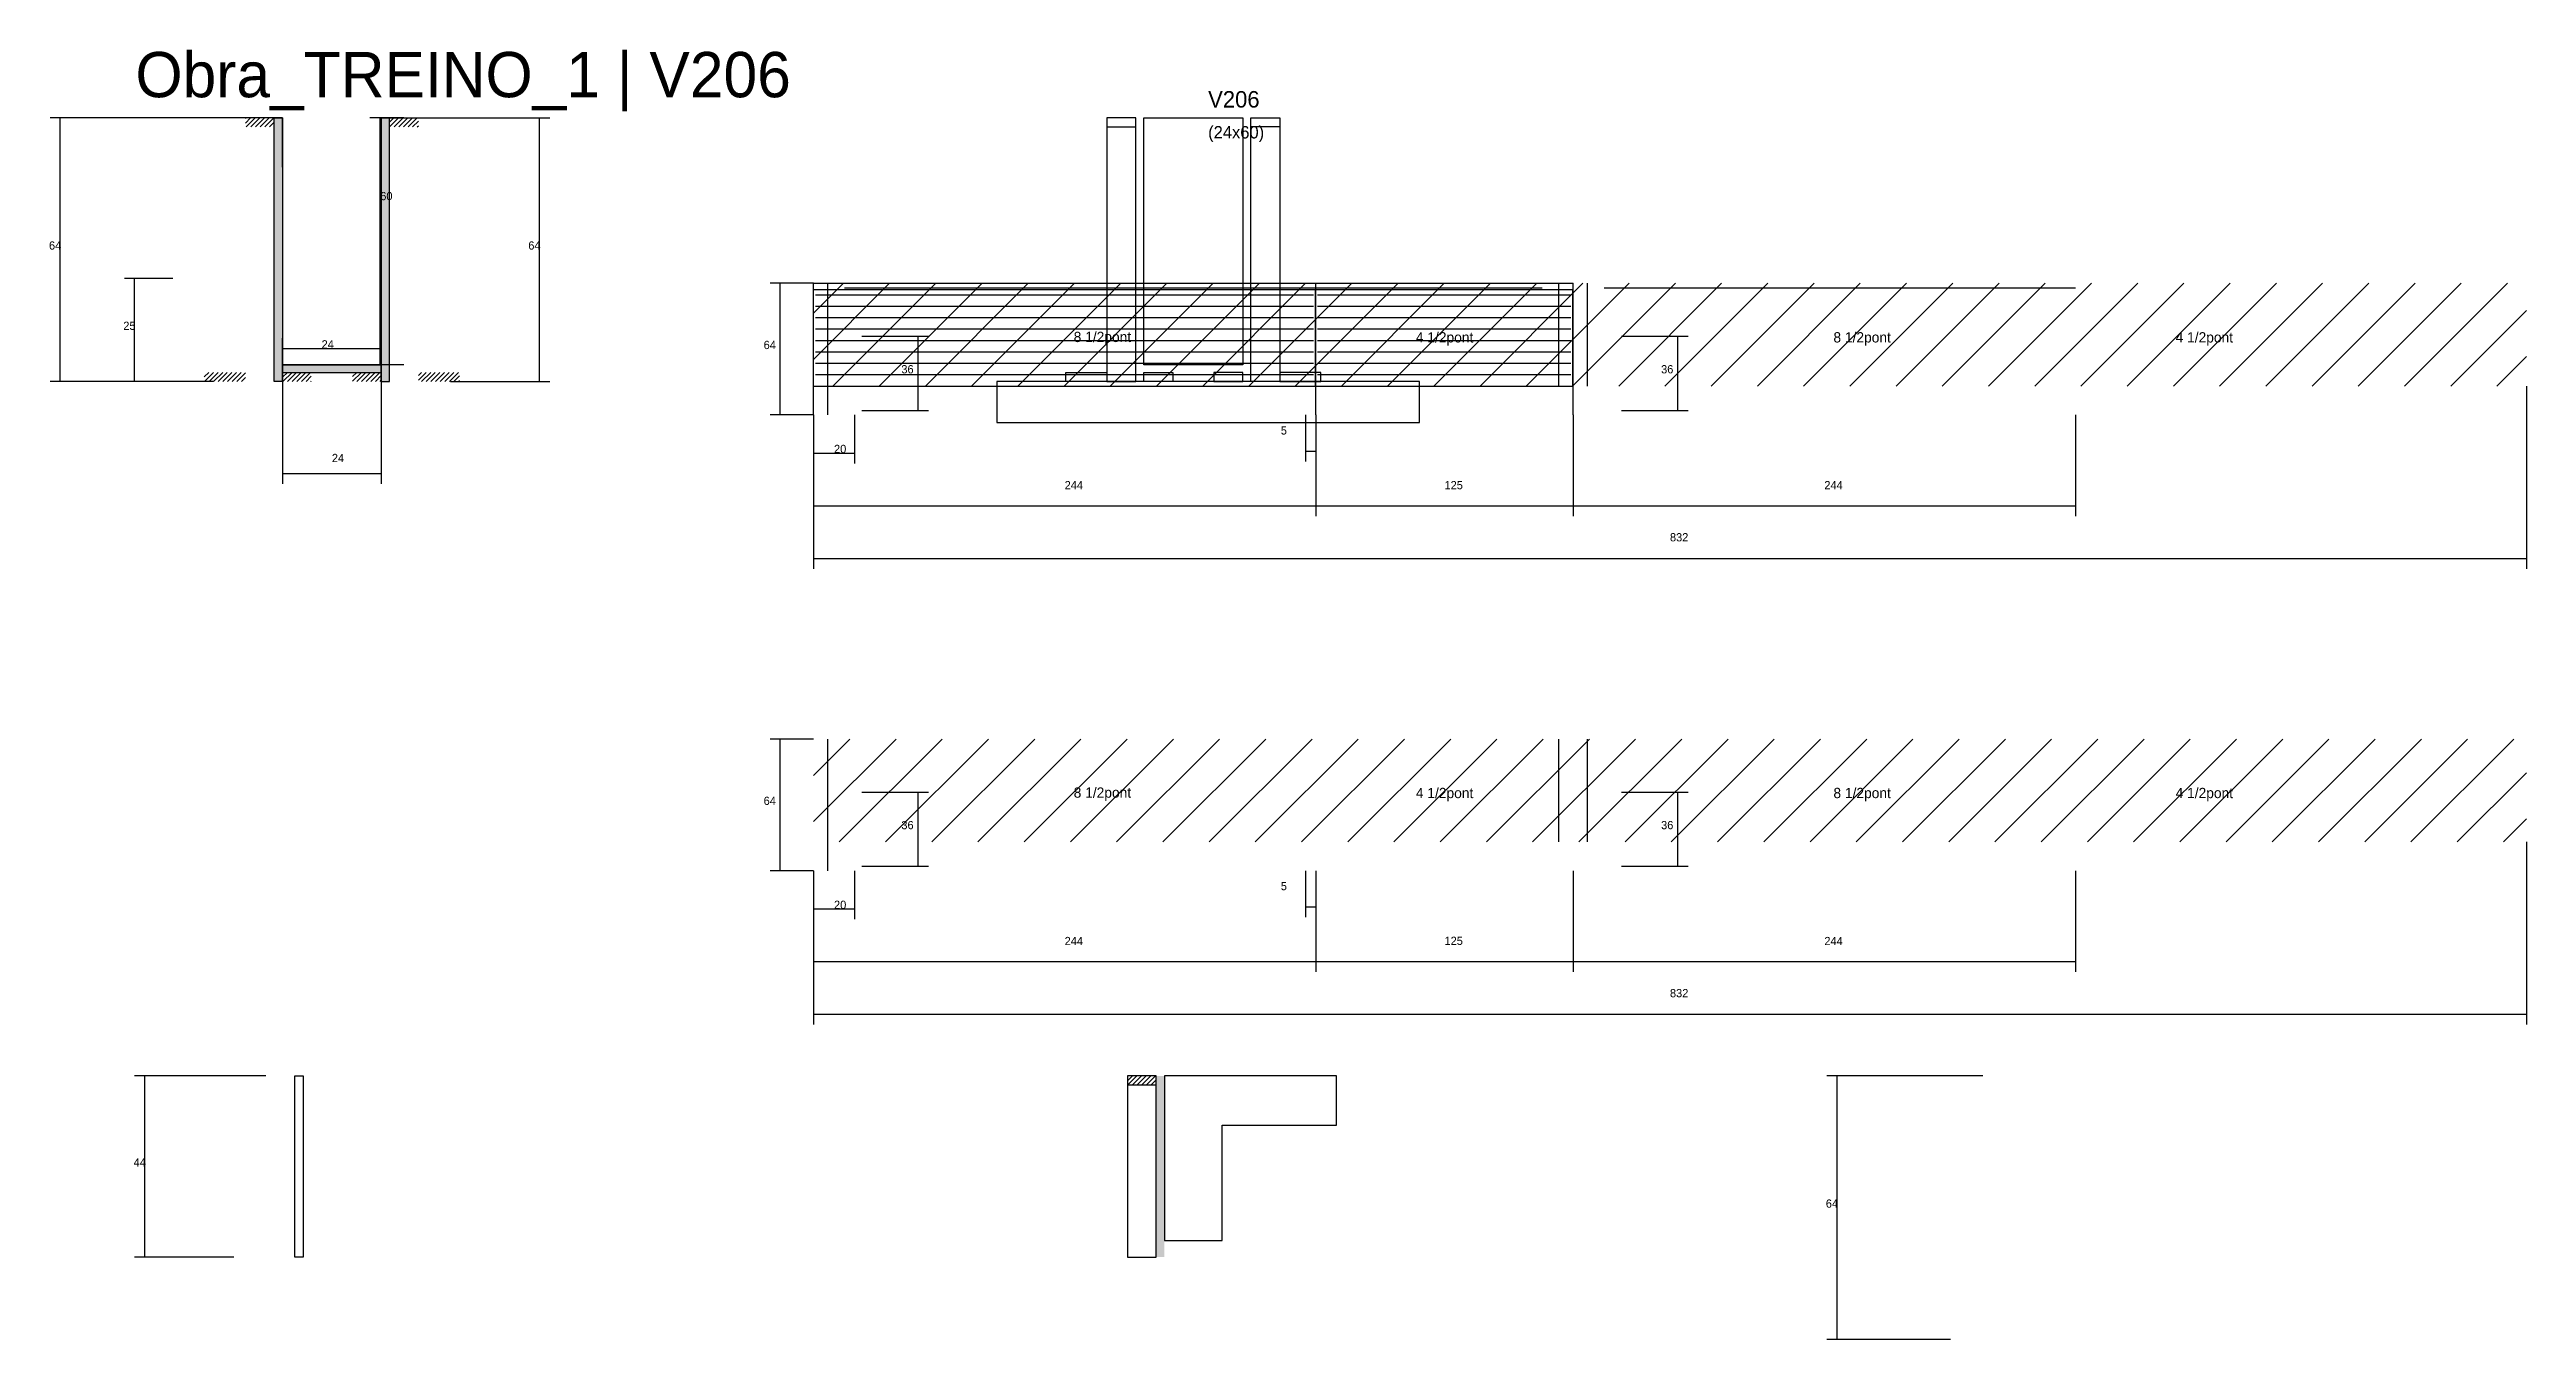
# Model space of a CAD drawing. Header units: metres. Extents: x -41 to 34800, y -36000 to 1848.
# Drawn here: x 29038 to 30241, y -7863 to -7237 of the extents above; entities that cross this region are included whole.
import ezdxf

# ---------------------------------------------------------------- set-up
doc = ezdxf.new("R2010")
doc.units = ezdxf.units.M
for name, color, linetype in [('CONCRETO', 251, 'Continuous'), ('COTA', 4, 'Continuous'), ('Cota Seção (2x)', 4, 'Continuous'), ('Hachura', 253, 'Continuous'), ('LABEL_ID', 3, 'Continuous'), ('Madeira', 126, 'Continuous'), ('NOMENCLATURA', 7, 'Continuous'), ('Painéis', 200, 'Continuous'), ('REAPROVEITAMENTO', 251, 'Continuous'), ('SARR_2.2x7', 40, 'Continuous'), ('Texto Seção', 7, 'Continuous')]:
    doc.layers.add(name, color=color, linetype=linetype)

msp = doc.modelspace()

# ---------------------------------------------------------------- texts
at = {"layer": 'COTA'}
for s, p in [('64', (29038, -7334)), ('64', (29270.8, -7334)), ('25', (29074.1, -7373)), ('24', (29175.4, -7437.2)), ('244', (29531.3, -7450.4)), ('125', (29715.8, -7450.4)), ('244', (29900.3, -7450.4)), ('244', (29531.3, -7671.8)), ('125', (29715.8, -7671.7)), ('244', (29900.3, -7671.8)), ('44', (29079.1, -7779.3)), ('64', (29901, -7799.3))]:
    msp.add_text(s, height=4, dxfattribs=at).set_placement(p)
at = {"layer": 'Cota Seção (2x)'}
for s, p in [('60', (29198.9, -7310)), ('24', (29170.4, -7382)), ('64', (29385.1, -7382.3)), ('36', (29452, -7394.1)), ('36', (29821, -7394.1)), ('5', (29636.3, -7423.8)), ('20', (29419.3, -7432.8)), ('832', (29825.3, -7475.7)), ('64', (29385.1, -7603.7)), ('36', (29452, -7615.5)), ('36', (29821, -7615.5)), ('20', (29419.3, -7654.2)), ('5', (29636.3, -7645.1)), ('832', (29825.3, -7697.1))]:
    msp.add_text(s, height=4, dxfattribs=at).set_placement(p)
at = {"layer": 'LABEL_ID'}
msp.add_text('Obra_TREINO_1 | V206', height=22, dxfattribs=at).set_placement((29080, -7260))
at = {"layer": 'NOMENCLATURA'}
for s, p in [('8 1/2pont', (29535.7, -7378.9)), ('4 1/2pont', (29701.9, -7379.1)), ('8 1/2pont', (29904.7, -7379.1)), ('4 1/2pont', (30070.9, -7379.1)), ('8 1/2pont', (29535.7, -7600.2)), ('4 1/2pont', (29701.9, -7600.4)), ('8 1/2pont', (29904.7, -7600.4)), ('4 1/2pont', (30070.9, -7600.4))]:
    msp.add_text(s, height=5, dxfattribs=at).set_placement(p)
at = {"layer": 'Texto Seção'}
for s, height, p in [('V206', 8, (29601, -7265)), ('(24x60)', 6, (29601, -7280))]:
    msp.add_text(s, height=height, dxfattribs=at).set_placement(p)

# ---------------------------------------------------------------- hatches: boundary and pattern name
at = {"layer": 'Hachura'}
h = msp.add_hatch(dxfattribs=at)
h.set_pattern_fill('ANSI31', scale=0.5)
h.paths.add_polyline_path([(29147.4, -7274.4), (29147.4, -7270), (29147.4, -7270), (29133.4, -7270), (29133.4, -7270), (29133.4, -7274.4), (29133.4, -7274.4), (29147.4, -7274.4)])
h = msp.add_hatch(color=8, dxfattribs=at)
h.dxf.hatch_style = 1
h.paths.add_polyline_path([(29147.4, -7270), (29151.4, -7270), (29151.4, -7270), (29151.4, -7398), (29151.4, -7398), (29147.4, -7398), (29147.4, -7398), (29147.4, -7270)])
h = msp.add_hatch(color=8, dxfattribs=at)
h.dxf.hatch_style = 1
h.paths.add_polyline_path([(29203.4, -7270), (29199.4, -7270), (29199.4, -7270), (29199.4, -7398), (29199.4, -7398), (29203.4, -7398), (29203.4, -7398), (29203.4, -7270)])
h = msp.add_hatch(dxfattribs=at)
h.set_pattern_fill('ANSI31', scale=0.5)
h.paths.add_polyline_path([(29203.4, -7274.4), (29203.4, -7270), (29203.4, -7270), (29217.4, -7270), (29217.4, -7270), (29217.4, -7274.4), (29217.4, -7274.4), (29203.4, -7274.4)])
h = msp.add_hatch(dxfattribs=at)
h.set_pattern_fill('ANSI31', scale=0.5)
h.paths.add_polyline_path([(29113.4, -7398), (29113.4, -7393.6), (29113.4, -7393.6), (29133.4, -7393.6), (29133.4, -7393.6), (29133.4, -7398), (29133.4, -7398), (29113.4, -7398)])
h = msp.add_hatch(color=8, dxfattribs=at)
h.dxf.hatch_style = 1
h.paths.add_polyline_path([(29199.4, -7393.6), (29199.4, -7390), (29199.4, -7390), (29151.4, -7390), (29151.4, -7390), (29151.4, -7393.6), (29151.4, -7393.6), (29199.4, -7393.6)])
h = msp.add_hatch(dxfattribs=at)
h.set_pattern_fill('ANSI31', scale=0.5)
h.paths.add_polyline_path([(29151.4, -7398), (29151.4, -7393.6), (29151.4, -7393.6), (29165.4, -7393.6), (29165.4, -7393.6), (29165.4, -7398), (29165.4, -7398), (29151.4, -7398)])
h = msp.add_hatch(dxfattribs=at)
h.set_pattern_fill('ANSI31', scale=0.5)
h.paths.add_polyline_path([(29199.4, -7398), (29199.4, -7393.6), (29199.4, -7393.6), (29185.4, -7393.6), (29185.4, -7393.6), (29185.4, -7398), (29185.4, -7398), (29199.4, -7398)])
h = msp.add_hatch(dxfattribs=at)
h.set_pattern_fill('ANSI31', scale=0.5)
h.paths.add_polyline_path([(29237.4, -7398), (29237.4, -7393.6), (29237.4, -7393.6), (29217.4, -7393.6), (29217.4, -7393.6), (29217.4, -7398), (29217.4, -7398), (29237.4, -7398)])
h = msp.add_hatch(dxfattribs=at)
h.set_pattern_fill('ANSI31', scale=0.5)
h.paths.add_polyline_path([(29575.8, -7739.7), (29575.8, -7735.3), (29575.8, -7735.3), (29561.8, -7735.3), (29561.8, -7735.3), (29561.8, -7739.7), (29561.8, -7739.7), (29575.8, -7739.7)])
h = msp.add_hatch(color=8, dxfattribs=at)
h.dxf.hatch_style = 1
h.paths.add_polyline_path([(29575.8, -7735.3), (29579.8, -7735.3), (29579.8, -7735.3), (29579.8, -7823.3), (29579.8, -7823.3), (29575.8, -7823.3), (29575.8, -7823.3), (29575.8, -7735.3)])
at = {"layer": 'REAPROVEITAMENTO'}
h = msp.add_hatch(dxfattribs=at)
h.set_pattern_fill('ANSI31', scale=5)
h.paths.add_polyline_path([(30241.3, -7400.3), (30241.3, -7350.3), (30241.3, -7350.3), (29409.3, -7350.3), (29409.3, -7350.3), (29409.3, -7400.3), (29409.3, -7400.3), (30241.3, -7400.3)])
h = msp.add_hatch(dxfattribs=at)
h.set_pattern_fill('ANSI31', scale=5)
h.paths.add_polyline_path([(30241.3, -7621.7), (30241.3, -7571.7), (30241.3, -7571.7), (29409.3, -7571.7), (29409.3, -7571.7), (29409.3, -7621.7), (29409.3, -7621.7), (30241.3, -7621.7)])

# ---------------------------------------------------------------- linework, layer by layer
at = {"layer": 'CONCRETO'}
for points in [[(29569.8, -7294), (29569.8, -7270), (29617.8, -7270), (29617.8, -7274.2), (29617.8, -7274.2), (29617.8, -7390), (29569.8, -7390), (29569.8, -7294)], [(29663.4, -7759.3), (29663.4, -7735.3), (29579.8, -7735.3), (29579.8, -7763.3), (29579.8, -7763.3), (29579.8, -7815.3), (29607.8, -7815.3), (29607.8, -7759.3)]]:
    msp.add_lwpolyline(points, close=True, dxfattribs=at)
at = {"layer": 'COTA'}
for p, q in [((29151.4, -7270), (29038.5, -7270)), ((29043.5, -7398), (29043.5, -7270)), ((29199.4, -7270), (29281.3, -7270)), ((29276.3, -7398), (29276.3, -7270)), ((29098.1, -7348), (29074.6, -7348)), ((29079.6, -7398), (29079.6, -7348)), ((29117.8, -7398), (29038.5, -7398)), ((29098.1, -7398), (29074.6, -7398)), ((29151.4, -7398), (29151.4, -7447.7)), ((29199.4, -7398), (29199.4, -7447.7)), ((29233, -7398), (29281.3, -7398)), ((29653.3, -7414.3), (29653.3, -7463.5)), ((29653.3, -7414.3), (29653.3, -7463.5)), ((29778.3, -7414.3), (29778.3, -7463.5)), ((29778.3, -7414.3), (29778.3, -7463.5)), ((30022.3, -7414.3), (30022.3, -7463.5)), ((29409.3, -7432), (29409.3, -7463.5)), ((29151.4, -7442.7), (29199.4, -7442.7)), ((29409.3, -7458.5), (29653.3, -7458.5)), ((29653.3, -7458.5), (29778.3, -7458.5)), ((29778.3, -7458.5), (30022.3, -7458.5)), ((29653.3, -7635.7), (29653.3, -7684.8)), ((29653.3, -7635.7), (29653.3, -7684.8)), ((29778.3, -7635.7), (29778.3, -7684.8)), ((29778.3, -7635.7), (29778.3, -7684.8)), ((30022.3, -7635.7), (30022.3, -7684.8)), ((29409.3, -7653.3), (29409.3, -7684.8)), ((29409.3, -7679.8), (29653.3, -7679.8)), ((29653.3, -7679.8), (29778.3, -7679.8)), ((29778.3, -7679.8), (30022.3, -7679.8)), ((29143.4, -7735.3), (29079.6, -7735.3)), ((29084.6, -7823.3), (29084.6, -7735.3)), ((29977.2, -7735.3), (29901.5, -7735.3)), ((29906.5, -7863.3), (29906.5, -7735.3)), ((29127.8, -7823.3), (29079.6, -7823.3)), ((29961.6, -7863.3), (29901.5, -7863.3))]:
    msp.add_line(p, q, dxfattribs=at)
at = {"layer": 'Cota Seção (2x)'}
for p, q in [((29210.4, -7270), (29193.9, -7270)), ((29198.9, -7390), (29198.9, -7270)), ((29409.3, -7350.3), (29388.2, -7350.3)), ((29393.2, -7414.3), (29393.2, -7350.3)), ((29151.4, -7398), (29151.4, -7377)), ((29151.4, -7382), (29199.4, -7382)), ((29199.4, -7398), (29199.4, -7377)), ((29432.8, -7376.1), (29465.2, -7376.1)), ((29460.2, -7412.1), (29460.2, -7376.1)), ((29801.8, -7376.1), (29834.2, -7376.1)), ((29829.2, -7412.1), (29829.2, -7376.1)), ((29210.4, -7390), (29193.9, -7390)), ((30241.3, -7400.3), (30241.3, -7489)), ((29409.3, -7414.3), (29388.2, -7414.3)), ((29409.3, -7414.3), (29409.3, -7489)), ((29409.3, -7414.3), (29409.3, -7437.8)), ((29429.3, -7414.3), (29429.3, -7437.8)), ((29432.8, -7412.1), (29465.2, -7412.1)), ((29648.3, -7414.3), (29648.3, -7436.9)), ((29653.3, -7414.3), (29653.3, -7436.9)), ((29801.8, -7412.1), (29834.2, -7412.1)), ((29409.3, -7432.8), (29429.3, -7432.8)), ((29648.3, -7431.9), (29653.3, -7431.9)), ((29409.3, -7484), (30241.3, -7484)), ((29409.3, -7571.7), (29388.2, -7571.7)), ((29393.2, -7635.7), (29393.2, -7571.7)), ((29432.8, -7597.5), (29465.2, -7597.5)), ((29460.2, -7633.5), (29460.2, -7597.5)), ((29801.8, -7597.5), (29834.2, -7597.5)), ((29829.2, -7633.5), (29829.2, -7597.5)), ((30241.3, -7621.7), (30241.3, -7710.3)), ((29409.3, -7635.7), (29388.2, -7635.7)), ((29409.3, -7635.7), (29409.3, -7710.3)), ((29409.3, -7635.7), (29409.3, -7659.2)), ((29429.3, -7635.7), (29429.3, -7659.2)), ((29432.8, -7633.5), (29465.2, -7633.5)), ((29648.3, -7635.7), (29648.3, -7658.2)), ((29653.3, -7635.7), (29653.3, -7658.2)), ((29801.8, -7633.5), (29834.2, -7633.5)), ((29409.3, -7654.2), (29429.3, -7654.2)), ((29648.3, -7653.2), (29653.3, -7653.2)), ((29409.3, -7705.3), (30241.3, -7705.3))]:
    msp.add_line(p, q, dxfattribs=at)
at = {"layer": 'Madeira'}
for points in [[(29565.8, -7274.4), (29565.8, -7270), (29551.8, -7270), (29551.8, -7274.4)], [(29565.8, -7270), (29551.8, -7270), (29551.8, -7398), (29565.8, -7398)], [(29621.8, -7274.4), (29621.8, -7270), (29635.8, -7270), (29635.8, -7274.4)], [(29621.8, -7270), (29635.8, -7270), (29635.8, -7398), (29621.8, -7398)], [(29498.4, -7418), (29703.6, -7418), (29703.6, -7398), (29498.4, -7398)], [(29531.8, -7398), (29531.8, -7393.6), (29551.8, -7393.6), (29551.8, -7398)], [(29569.8, -7398), (29569.8, -7393.6), (29583.8, -7393.6), (29583.8, -7398)], [(29617.8, -7398), (29617.8, -7393.6), (29603.8, -7393.6), (29603.8, -7398)], [(29655.8, -7398), (29655.8, -7393.6), (29635.8, -7393.6), (29635.8, -7398)], [(29575.8, -7739.7), (29575.8, -7735.3), (29561.8, -7735.3), (29561.8, -7739.7)], [(29575.8, -7735.3), (29561.8, -7735.3), (29561.8, -7823.3), (29575.8, -7823.3)]]:
    msp.add_lwpolyline(points, close=True, dxfattribs=at)
at = {"layer": 'Painéis'}
for p, q in [((29409.3, -7350.3), (29778.3, -7350.3)), ((29409.3, -7400.3), (29409.3, -7350.3)), ((29653.3, -7400.3), (29653.3, -7350.3)), ((29778.3, -7400.3), (29778.3, -7350.3)), ((29409.3, -7353.3), (29653.1, -7353.3)), ((29409.3, -7400.3), (29409.3, -7353.3)), ((29653.1, -7400.3), (29653.1, -7353.3)), ((29653.1, -7353.3), (29778.1, -7353.3)), ((29653.1, -7400.3), (29653.1, -7353.3)), ((29778.1, -7400.3), (29778.1, -7353.3)), ((29151.4, -7390), (29199.4, -7390)), ((29409.3, -7400.3), (29778.3, -7400.3)), ((29409.3, -7414.3), (29409.3, -7400.3)), ((29409.3, -7400.3), (29653.1, -7400.3)), ((29653.1, -7400.3), (29778.1, -7400.3)), ((29653.3, -7414.3), (29653.3, -7400.3)), ((29778.3, -7414.3), (29778.3, -7400.3))]:
    msp.add_line(p, q, dxfattribs=at)
for points in [[(29147.4, -7270), (29151.4, -7270), (29151.4, -7398), (29147.4, -7398)], [(29151.4, -7270), (29151.4, -7294), (29151.4, -7294), (29151.4, -7270)], [(29203.4, -7270), (29199.4, -7270), (29199.4, -7398), (29203.4, -7398)], [(29199.4, -7393.6), (29199.4, -7390), (29151.4, -7390), (29151.4, -7393.6)], [(29157.4, -7735.3), (29161.4, -7735.3), (29161.4, -7823.3), (29157.4, -7823.3)]]:
    msp.add_lwpolyline(points, close=True, dxfattribs=at)
at = {"layer": 'SARR_2.2x7'}
for p, q in [((29416.3, -7400.3), (29416.3, -7350.3)), ((29771.3, -7400.3), (29771.3, -7350.3)), ((29785.3, -7400.3), (29785.3, -7350.3)), ((29410.3, -7355.9), (29652.1, -7355.9)), ((29410.3, -7361.4), (29652.1, -7361.4)), ((29424.3, -7352.5), (29653.3, -7352.5)), ((29653.3, -7352.5), (29763.3, -7352.5)), ((29654.1, -7355.9), (29777.1, -7355.9)), ((29654.1, -7361.4), (29777.1, -7361.4)), ((29793.3, -7352.5), (30022.3, -7352.5)), ((29410.3, -7367), (29652.1, -7367)), ((29410.3, -7372.5), (29652.1, -7372.5)), ((29654.1, -7367), (29777.1, -7367)), ((29654.1, -7372.5), (29777.1, -7372.5)), ((29410.3, -7378.1), (29652.1, -7378.1)), ((29410.3, -7383.6), (29652.1, -7383.6)), ((29654.1, -7378.1), (29777.1, -7378.1)), ((29654.1, -7383.6), (29777.1, -7383.6)), ((29410.3, -7389.2), (29652.1, -7389.2)), ((29410.3, -7394.7), (29652.1, -7394.7)), ((29654.1, -7389.2), (29777.1, -7389.2)), ((29654.1, -7394.7), (29777.1, -7394.7)), ((29416.3, -7414.3), (29416.3, -7400.3)), ((29416.3, -7621.7), (29416.3, -7571.7)), ((29771.3, -7621.7), (29771.3, -7571.7)), ((29785.3, -7621.7), (29785.3, -7571.7)), ((29416.3, -7635.7), (29416.3, -7621.7))]:
    msp.add_line(p, q, dxfattribs=at)

msp.set_redraw_order([(e.dxf.handle, doc.entitydb.next_handle()) for e in msp.query("TEXT MTEXT ATTDEF DIMENSION ARC_DIMENSION")])  # texts and dimensions are drawn at this point

doc.saveas('drawing.dxf')
